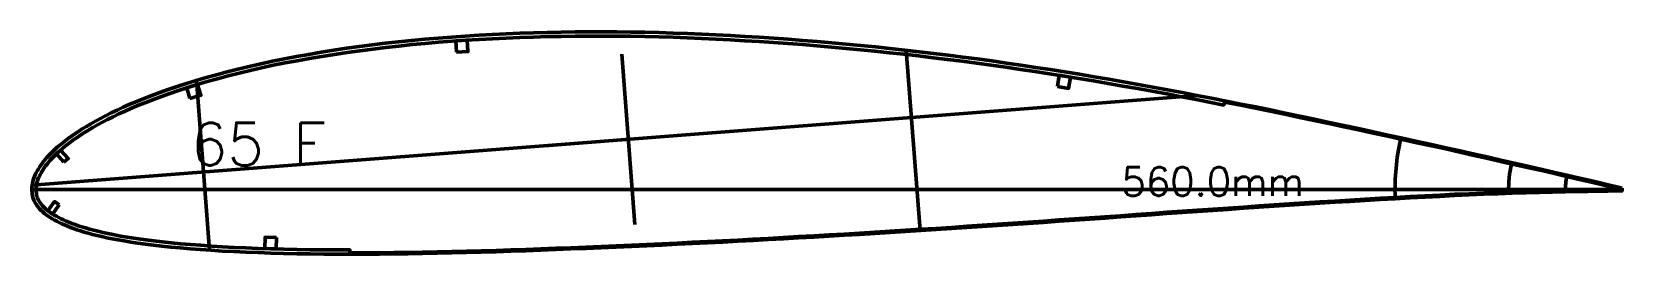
# Model space of a CAD drawing. Header units: metres. Extents: x -405 to 675, y -15418 to 133.
# Drawn here: x -210 to 350, y -12823 to -12744 of the extents above; entities that cross this region are included whole.
import ezdxf
from ezdxf.enums import TextEntityAlignment as Align

# ---------------------------------------------------------------- set-up
doc = ezdxf.new("R2010")
doc.units = ezdxf.units.M
for name, color, linetype, lineweight in [('FoilLayer', 7, 'Continuous', 50), ('RefFoilLayer', 7, 'Continuous', 50), ('StringerLayer', 7, 'Continuous', 50), ('SubLayer', 7, 'Continuous', 50), ('TextLayer', 7, 'Continuous', 50)]:
    doc.layers.add(name, color=color, linetype=linetype, lineweight=lineweight)
doc.styles.add('MSゴシック', font='romans')

msp = doc.modelspace()

# ---------------------------------------------------------------- texts
at = {"layer": 'TextLayer', "style": 'MSゴシック'}
msp.add_text('65 F', height=15, dxfattribs=at).set_placement((-154, -12791.52))
msp.add_text('560.0mm', height=10, dxfattribs=at).set_placement((238, -12805.2), align=Align.BOTTOM_RIGHT)

# ---------------------------------------------------------------- linework, layer by layer
at = {"layer": 'FoilLayer'}
msp.add_lwpolyline([(349.9, -12799.94), (348.01, -12799.5), (344.98, -12798.8), (341.71, -12798.03), (338.18, -12797.2), (334.4, -12796.33), (330.37, -12795.4), (326.13, -12794.41), (321.7, -12793.38), (317.12, -12792.33), (312.43, -12791.27), (307.64, -12790.22), (302.78, -12789.12), (297.85, -12788), (292.88, -12786.88), (287.86, -12785.75), (282.8, -12784.65), (277.69, -12783.54), (272.57, -12782.42), (267.43, -12781.28), (262.27, -12780.14), (257.1, -12779.01), (251.93, -12777.91), (246.75, -12776.83), (241.56, -12775.74), (236.39, -12774.63), (231.21, -12773.52), (226.04, -12772.43), (220.86, -12771.37), (215.68, -12770.35), (210.5, -12769.35), (209.91, -12769.23), (209.71, -12770.26), (205.12, -12769.37), (199.95, -12768.35), (194.79, -12767.35), (189.63, -12766.37), (184.47, -12765.41), (179.3, -12764.5), (174.12, -12763.59), (168.95, -12762.69), (163.79, -12761.79), (158.65, -12760.92), (153.51, -12760.08), (148.37, -12759.27), (143.23, -12758.49), (138.09, -12757.72), (132.96, -12756.96), (127.83, -12756.22), (122.71, -12755.52), (117.59, -12754.85), (112.47, -12754.22), (107.34, -12753.6), (102.22, -12752.99), (97.11, -12752.4), (91.99, -12751.84), (86.88, -12751.31), (81.77, -12750.81), (76.66, -12750.33), (71.55, -12749.87), (66.44, -12749.43), (61.34, -12749.01), (56.25, -12748.62), (51.16, -12748.26), (46.07, -12747.93), (40.99, -12747.61), (35.92, -12747.32), (30.87, -12747.05), (25.83, -12746.81), (20.81, -12746.61), (15.82, -12746.43), (10.84, -12746.28), (5.88, -12746.16), (0.94, -12746.07), (-3.98, -12746.01), (-8.9, -12745.98), (-13.8, -12745.99), (-18.7, -12746.03), (-23.57, -12746.09), (-28.44, -12746.19), (-33.29, -12746.32), (-38.13, -12746.48), (-42.95, -12746.68), (-47.75, -12746.91), (-52.53, -12747.18), (-57.3, -12747.48), (-62.04, -12747.81), (-66.76, -12748.17), (-71.45, -12748.58), (-76.11, -12749.01), (-80.74, -12749.49), (-85.34, -12750.01), (-89.92, -12750.56), (-94.46, -12751.14), (-98.97, -12751.76), (-103.43, -12752.43), (-107.85, -12753.14), (-112.22, -12753.89), (-116.54, -12754.66), (-120.79, -12755.46), (-124.97, -12756.29), (-129.08, -12757.17), (-133.1, -12758.1), (-137.03, -12759.06), (-140.88, -12760.04), (-144.62, -12761.03), (-148.25, -12762.02), (-151.74, -12763.03), (-155.11, -12764.06), (-158.33, -12765.11), (-161.42, -12766.17), (-164.38, -12767.23), (-167.2, -12768.29), (-169.89, -12769.33), (-172.45, -12770.37), (-174.88, -12771.38), (-177.18, -12772.39), (-179.35, -12773.39), (-181.4, -12774.38), (-183.33, -12775.35), (-185.15, -12776.31), (-186.86, -12777.25), (-188.47, -12778.18), (-189.98, -12779.08), (-191.4, -12779.96), (-192.73, -12780.82), (-193.99, -12781.65), (-195.16, -12782.46), (-196.26, -12783.26), (-197.29, -12784.03), (-198.26, -12784.8), (-199.17, -12785.54), (-200.02, -12786.27), (-200.82, -12786.98), (-201.57, -12787.69), (-202.27, -12788.38), (-202.92, -12789.07), (-203.53, -12789.74), (-204.11, -12790.4), (-204.64, -12791.05), (-205.13, -12791.7), (-205.59, -12792.33), (-206.01, -12792.96), (-206.4, -12793.58), (-206.76, -12794.19), (-207.1, -12794.8), (-207.4, -12795.39), (-207.66, -12795.95), (-207.87, -12796.5), (-208.05, -12797.05), (-208.19, -12797.62), (-208.3, -12798.19), (-208.4, -12798.78), (-208.47, -12799.27), (-208.5, -12799.79), (-208.47, -12800.27), (-208.43, -12800.82), (-208.37, -12801.35), (-208.29, -12801.86), (-208.18, -12802.37), (-208.02, -12802.86), (-207.82, -12803.37), (-207.57, -12803.86), (-207.27, -12804.36), (-206.92, -12804.85), (-206.53, -12805.35), (-206.11, -12805.84), (-205.65, -12806.32), (-205.15, -12806.79), (-204.61, -12807.26), (-204.04, -12807.72), (-203.42, -12808.16), (-202.77, -12808.6), (-202.07, -12809.03), (-201.32, -12809.46), (-200.53, -12809.88), (-199.7, -12810.3), (-198.81, -12810.71), (-197.88, -12811.13), (-196.91, -12811.54), (-195.87, -12811.94), (-194.78, -12812.35), (-193.62, -12812.75), (-192.4, -12813.15), (-191.1, -12813.55), (-189.71, -12813.94), (-188.25, -12814.35), (-186.69, -12814.74), (-185.04, -12815.14), (-183.27, -12815.53), (-181.38, -12815.91), (-179.36, -12816.29), (-177.19, -12816.66), (-174.89, -12817.04), (-172.43, -12817.42), (-169.81, -12817.78), (-167.02, -12818.13), (-164.06, -12818.47), (-160.93, -12818.79), (-157.63, -12819.09), (-154.15, -12819.37), (-150.53, -12819.66), (-146.76, -12819.94), (-142.85, -12820.19), (-138.79, -12820.4), (-134.59, -12820.59), (-130.27, -12820.75), (-125.83, -12820.88), (-121.29, -12821), (-116.66, -12821.12), (-111.96, -12821.21), (-107.2, -12821.27), (-102.37, -12821.29), (-98, -12821.29), (-98, -12822.34), (-97.48, -12822.34), (-92.54, -12822.31), (-87.56, -12822.29), (-82.54, -12822.25), (-77.48, -12822.19), (-72.4, -12822.09), (-67.29, -12821.98), (-62.14, -12821.86), (-56.97, -12821.73), (-51.77, -12821.6), (-46.55, -12821.46), (-41.32, -12821.29), (-36.06, -12821.11), (-30.78, -12820.91), (-25.49, -12820.71), (-20.18, -12820.51), (-14.87, -12820.3), (-9.54, -12820.08), (-4.2, -12819.85), (1.15, -12819.62), (6.51, -12819.38), (11.86, -12819.13), (17.22, -12818.87), (22.57, -12818.61), (27.92, -12818.34), (33.26, -12818.08), (38.59, -12817.8), (43.93, -12817.52), (49.28, -12817.22), (54.63, -12816.91), (59.99, -12816.6), (65.35, -12816.3), (70.71, -12816), (76.08, -12815.69), (81.45, -12815.36), (86.82, -12815.02), (92.2, -12814.68), (97.59, -12814.35), (102.98, -12814.03), (108.38, -12813.7), (113.78, -12813.35), (119.19, -12812.97), (124.59, -12812.59), (130.01, -12812.23), (135.42, -12811.88), (140.84, -12811.53), (146.26, -12811.15), (151.68, -12810.75), (157.1, -12810.35), (162.52, -12809.97), (167.94, -12809.6), (173.37, -12809.23), (178.8, -12808.85), (184.22, -12808.45), (189.63, -12808.04), (195.04, -12807.65), (200.45, -12807.28), (205.86, -12806.92), (211.25, -12806.56), (216.64, -12806.19), (222.02, -12805.81), (227.4, -12805.44), (232.77, -12805.09), (238.14, -12804.74), (243.48, -12804.41), (248.81, -12804.08), (254.13, -12803.74), (259.44, -12803.41), (264.75, -12803.09), (270.03, -12802.8), (275.3, -12802.53), (280.56, -12802.26), (285.79, -12801.98), (290.98, -12801.71), (296.14, -12801.48), (301.26, -12801.26), (306.33, -12801.05), (311.3, -12800.87), (316.16, -12800.72), (320.89, -12800.58), (325.48, -12800.46), (329.86, -12800.35), (334.02, -12800.28), (337.93, -12800.21), (341.57, -12800.15), (344.95, -12800.11), (348.06, -12800.09), (349.99, -12800.08)], close=True, dxfattribs=at)
at = {"layer": 'RefFoilLayer'}
msp.add_lwpolyline([(350, -12799.5), (348.11, -12799.07), (345.09, -12798.36), (341.81, -12797.59), (338.29, -12796.76), (334.5, -12795.89), (330.47, -12794.96), (326.23, -12793.97), (321.8, -12792.94), (317.22, -12791.89), (312.53, -12790.83), (307.74, -12789.78), (302.88, -12788.68), (297.95, -12787.56), (292.98, -12786.44), (287.95, -12785.31), (282.89, -12784.21), (277.79, -12783.1), (272.67, -12781.98), (267.52, -12780.84), (262.37, -12779.7), (257.2, -12778.57), (252.02, -12777.47), (246.84, -12776.39), (241.66, -12775.3), (236.48, -12774.19), (231.3, -12773.08), (226.13, -12771.99), (220.95, -12770.93), (215.77, -12769.91), (210.59, -12768.9), (205.41, -12767.89), (200.24, -12766.88), (195.07, -12765.87), (189.9, -12764.89), (184.73, -12763.94), (179.55, -12763.02), (174.38, -12762.12), (169.21, -12761.21), (164.04, -12760.31), (158.89, -12759.44), (153.74, -12758.59), (148.59, -12757.79), (143.45, -12757), (138.31, -12756.23), (133.17, -12755.47), (128.04, -12754.74), (122.91, -12754.03), (117.78, -12753.36), (112.65, -12752.73), (107.52, -12752.11), (102.4, -12751.5), (97.27, -12750.91), (92.15, -12750.35), (87.03, -12749.82), (81.91, -12749.32), (76.79, -12748.84), (71.68, -12748.37), (66.57, -12747.93), (61.46, -12747.51), (56.35, -12747.12), (51.25, -12746.76), (46.16, -12746.43), (41.08, -12746.11), (36, -12745.82), (30.94, -12745.55), (25.89, -12745.32), (20.87, -12745.11), (15.86, -12744.93), (10.88, -12744.78), (5.91, -12744.66), (0.96, -12744.57), (-3.98, -12744.51), (-8.9, -12744.48), (-13.81, -12744.49), (-18.72, -12744.53), (-23.6, -12744.59), (-28.48, -12744.69), (-33.34, -12744.82), (-38.19, -12744.98), (-43.02, -12745.18), (-47.83, -12745.41), (-52.63, -12745.68), (-57.4, -12745.98), (-62.16, -12746.32), (-66.89, -12746.68), (-71.59, -12747.08), (-76.26, -12747.52), (-80.91, -12748), (-85.52, -12748.52), (-90.11, -12749.07), (-94.67, -12749.66), (-99.19, -12750.28), (-103.67, -12750.95), (-108.1, -12751.66), (-112.48, -12752.42), (-116.81, -12753.19), (-121.08, -12753.98), (-125.29, -12754.82), (-129.41, -12755.71), (-133.45, -12756.65), (-137.4, -12757.61), (-141.26, -12758.59), (-145.01, -12759.58), (-148.66, -12760.58), (-152.18, -12761.59), (-155.57, -12762.63), (-158.82, -12763.69), (-161.93, -12764.75), (-164.91, -12765.82), (-167.75, -12766.89), (-170.46, -12767.94), (-173.03, -12768.98), (-175.48, -12770.01), (-177.8, -12771.02), (-180, -12772.04), (-182.07, -12773.04), (-184.03, -12774.03), (-185.87, -12775), (-187.61, -12775.95), (-189.24, -12776.89), (-190.77, -12777.8), (-192.21, -12778.7), (-193.57, -12779.57), (-194.84, -12780.42), (-196.04, -12781.25), (-197.17, -12782.06), (-198.22, -12782.85), (-199.22, -12783.64), (-200.15, -12784.4), (-201.02, -12785.15), (-201.85, -12785.89), (-202.62, -12786.63), (-203.35, -12787.35), (-204.03, -12788.06), (-204.67, -12788.76), (-205.27, -12789.45), (-205.83, -12790.14), (-206.35, -12790.82), (-206.83, -12791.49), (-207.28, -12792.16), (-207.69, -12792.82), (-208.08, -12793.47), (-208.43, -12794.12), (-208.76, -12794.77), (-209.06, -12795.41), (-209.3, -12796.05), (-209.5, -12796.69), (-209.66, -12797.33), (-209.79, -12797.95), (-209.89, -12798.59), (-209.96, -12799.18), (-210, -12799.79), (-209.96, -12800.39), (-209.92, -12800.98), (-209.85, -12801.59), (-209.75, -12802.21), (-209.61, -12802.83), (-209.41, -12803.44), (-209.16, -12804.05), (-208.85, -12804.65), (-208.5, -12805.22), (-208.1, -12805.79), (-207.66, -12806.34), (-207.19, -12806.88), (-206.68, -12807.41), (-206.13, -12807.93), (-205.54, -12808.43), (-204.92, -12808.93), (-204.25, -12809.41), (-203.55, -12809.88), (-202.81, -12810.34), (-202.02, -12810.78), (-201.2, -12811.22), (-200.33, -12811.65), (-199.42, -12812.08), (-198.46, -12812.51), (-197.46, -12812.93), (-196.39, -12813.35), (-195.27, -12813.76), (-194.09, -12814.17), (-192.84, -12814.58), (-191.51, -12814.99), (-190.11, -12815.39), (-188.62, -12815.8), (-187.04, -12816.2), (-185.36, -12816.61), (-183.57, -12817), (-181.66, -12817.39), (-179.62, -12817.76), (-177.44, -12818.14), (-175.11, -12818.53), (-172.64, -12818.9), (-170, -12819.27), (-167.19, -12819.62), (-164.22, -12819.96), (-161.07, -12820.28), (-157.75, -12820.58), (-154.27, -12820.87), (-150.64, -12821.15), (-146.85, -12821.43), (-142.93, -12821.69), (-138.85, -12821.9), (-134.64, -12822.09), (-130.31, -12822.25), (-125.87, -12822.38), (-121.33, -12822.5), (-116.69, -12822.62), (-111.98, -12822.71), (-107.2, -12822.77), (-102.37, -12822.79), (-97.48, -12822.79), (-92.54, -12822.76), (-87.56, -12822.74), (-82.53, -12822.7), (-77.48, -12822.64), (-72.39, -12822.54), (-67.28, -12822.43), (-62.13, -12822.31), (-56.96, -12822.18), (-51.76, -12822.05), (-46.54, -12821.91), (-41.3, -12821.74), (-36.04, -12821.56), (-30.77, -12821.36), (-25.47, -12821.16), (-20.17, -12820.96), (-14.85, -12820.75), (-9.52, -12820.53), (-4.18, -12820.3), (1.17, -12820.07), (6.53, -12819.83), (11.89, -12819.58), (17.24, -12819.32), (22.6, -12819.06), (27.94, -12818.79), (33.28, -12818.53), (38.62, -12818.25), (43.96, -12817.97), (49.31, -12817.67), (54.66, -12817.36), (60.01, -12817.05), (65.37, -12816.75), (70.74, -12816.45), (76.1, -12816.14), (81.47, -12815.81), (86.85, -12815.47), (92.23, -12815.13), (97.62, -12814.8), (103.01, -12814.48), (108.41, -12814.15), (113.81, -12813.8), (119.22, -12813.41), (124.62, -12813.04), (130.04, -12812.68), (135.45, -12812.33), (140.87, -12811.98), (146.29, -12811.6), (151.71, -12811.2), (157.13, -12810.8), (162.55, -12810.42), (167.98, -12810.05), (173.4, -12809.68), (178.83, -12809.3), (184.25, -12808.89), (189.67, -12808.49), (195.08, -12808.1), (200.48, -12807.73), (205.89, -12807.37), (211.28, -12807.01), (216.67, -12806.64), (222.05, -12806.26), (227.43, -12805.89), (232.8, -12805.54), (238.16, -12805.19), (243.51, -12804.86), (248.84, -12804.53), (254.15, -12804.19), (259.47, -12803.86), (264.77, -12803.54), (270.05, -12803.25), (275.33, -12802.97), (280.58, -12802.71), (285.81, -12802.43), (291, -12802.16), (296.16, -12801.93), (301.28, -12801.71), (306.34, -12801.5), (311.31, -12801.32), (316.17, -12801.17), (320.91, -12801.03), (325.49, -12800.91), (329.87, -12800.8), (334.03, -12800.73), (337.93, -12800.66), (341.58, -12800.6), (344.95, -12800.56), (348.06, -12800.54), (349.99, -12800.53)], close=True, dxfattribs=at)
at = {"layer": 'StringerLayer'}
for points in [[(-60.41, -12751.71), (-56.42, -12751.43), (-56.7, -12747.43), (-60.69, -12747.72), (-60.41, -12751.71)], [(151.14, -12763.74), (155.08, -12764.39), (155.73, -12760.44), (151.78, -12759.79), (151.14, -12763.74)], [(-154.3, -12767.99), (-150.48, -12766.82), (-151.65, -12763), (-155.47, -12764.17), (-154.3, -12767.99)], [(-198.67, -12790.43), (-197.18, -12789.1), (-199.85, -12786.12), (-201.34, -12787.45), (-198.67, -12790.43)], [(-200.35, -12805.45), (-201.97, -12804.27), (-204.33, -12807.51), (-202.71, -12808.68), (-200.35, -12805.45)], [(-123.84, -12816.93), (-127.84, -12816.82), (-127.96, -12820.82), (-123.96, -12820.93), (-123.84, -12816.93)]]:
    msp.add_lwpolyline(points, dxfattribs=at)
at = {"layer": 'SubLayer'}
for p, q in [((97.88, -12750.98), (102.77, -12814.5)), ((-2.3, -12752.39), (2.3, -12812.29)), ((-152.04, -12761.55), (-147.44, -12821.39)), ((200.43, -12766.92), (-209.87, -12798.49)), ((-29.36, -12784.6), (29.36, -12780.08)), ((-210, -12800), (350, -12800))]:
    msp.add_line(p, q, dxfattribs=at)
for radius, start, end in [(80, 167.2076, -177.9965), (40, 166.9463, -178.6824), (20, 166.8111, -178.9926)]:
    msp.add_arc((350, -12800), radius, start, end, dxfattribs=at)

msp.set_redraw_order([(e.dxf.handle, doc.entitydb.next_handle()) for e in msp.query("TEXT MTEXT ATTDEF DIMENSION ARC_DIMENSION")])  # texts and dimensions are drawn at this point

doc.saveas('drawing.dxf')
